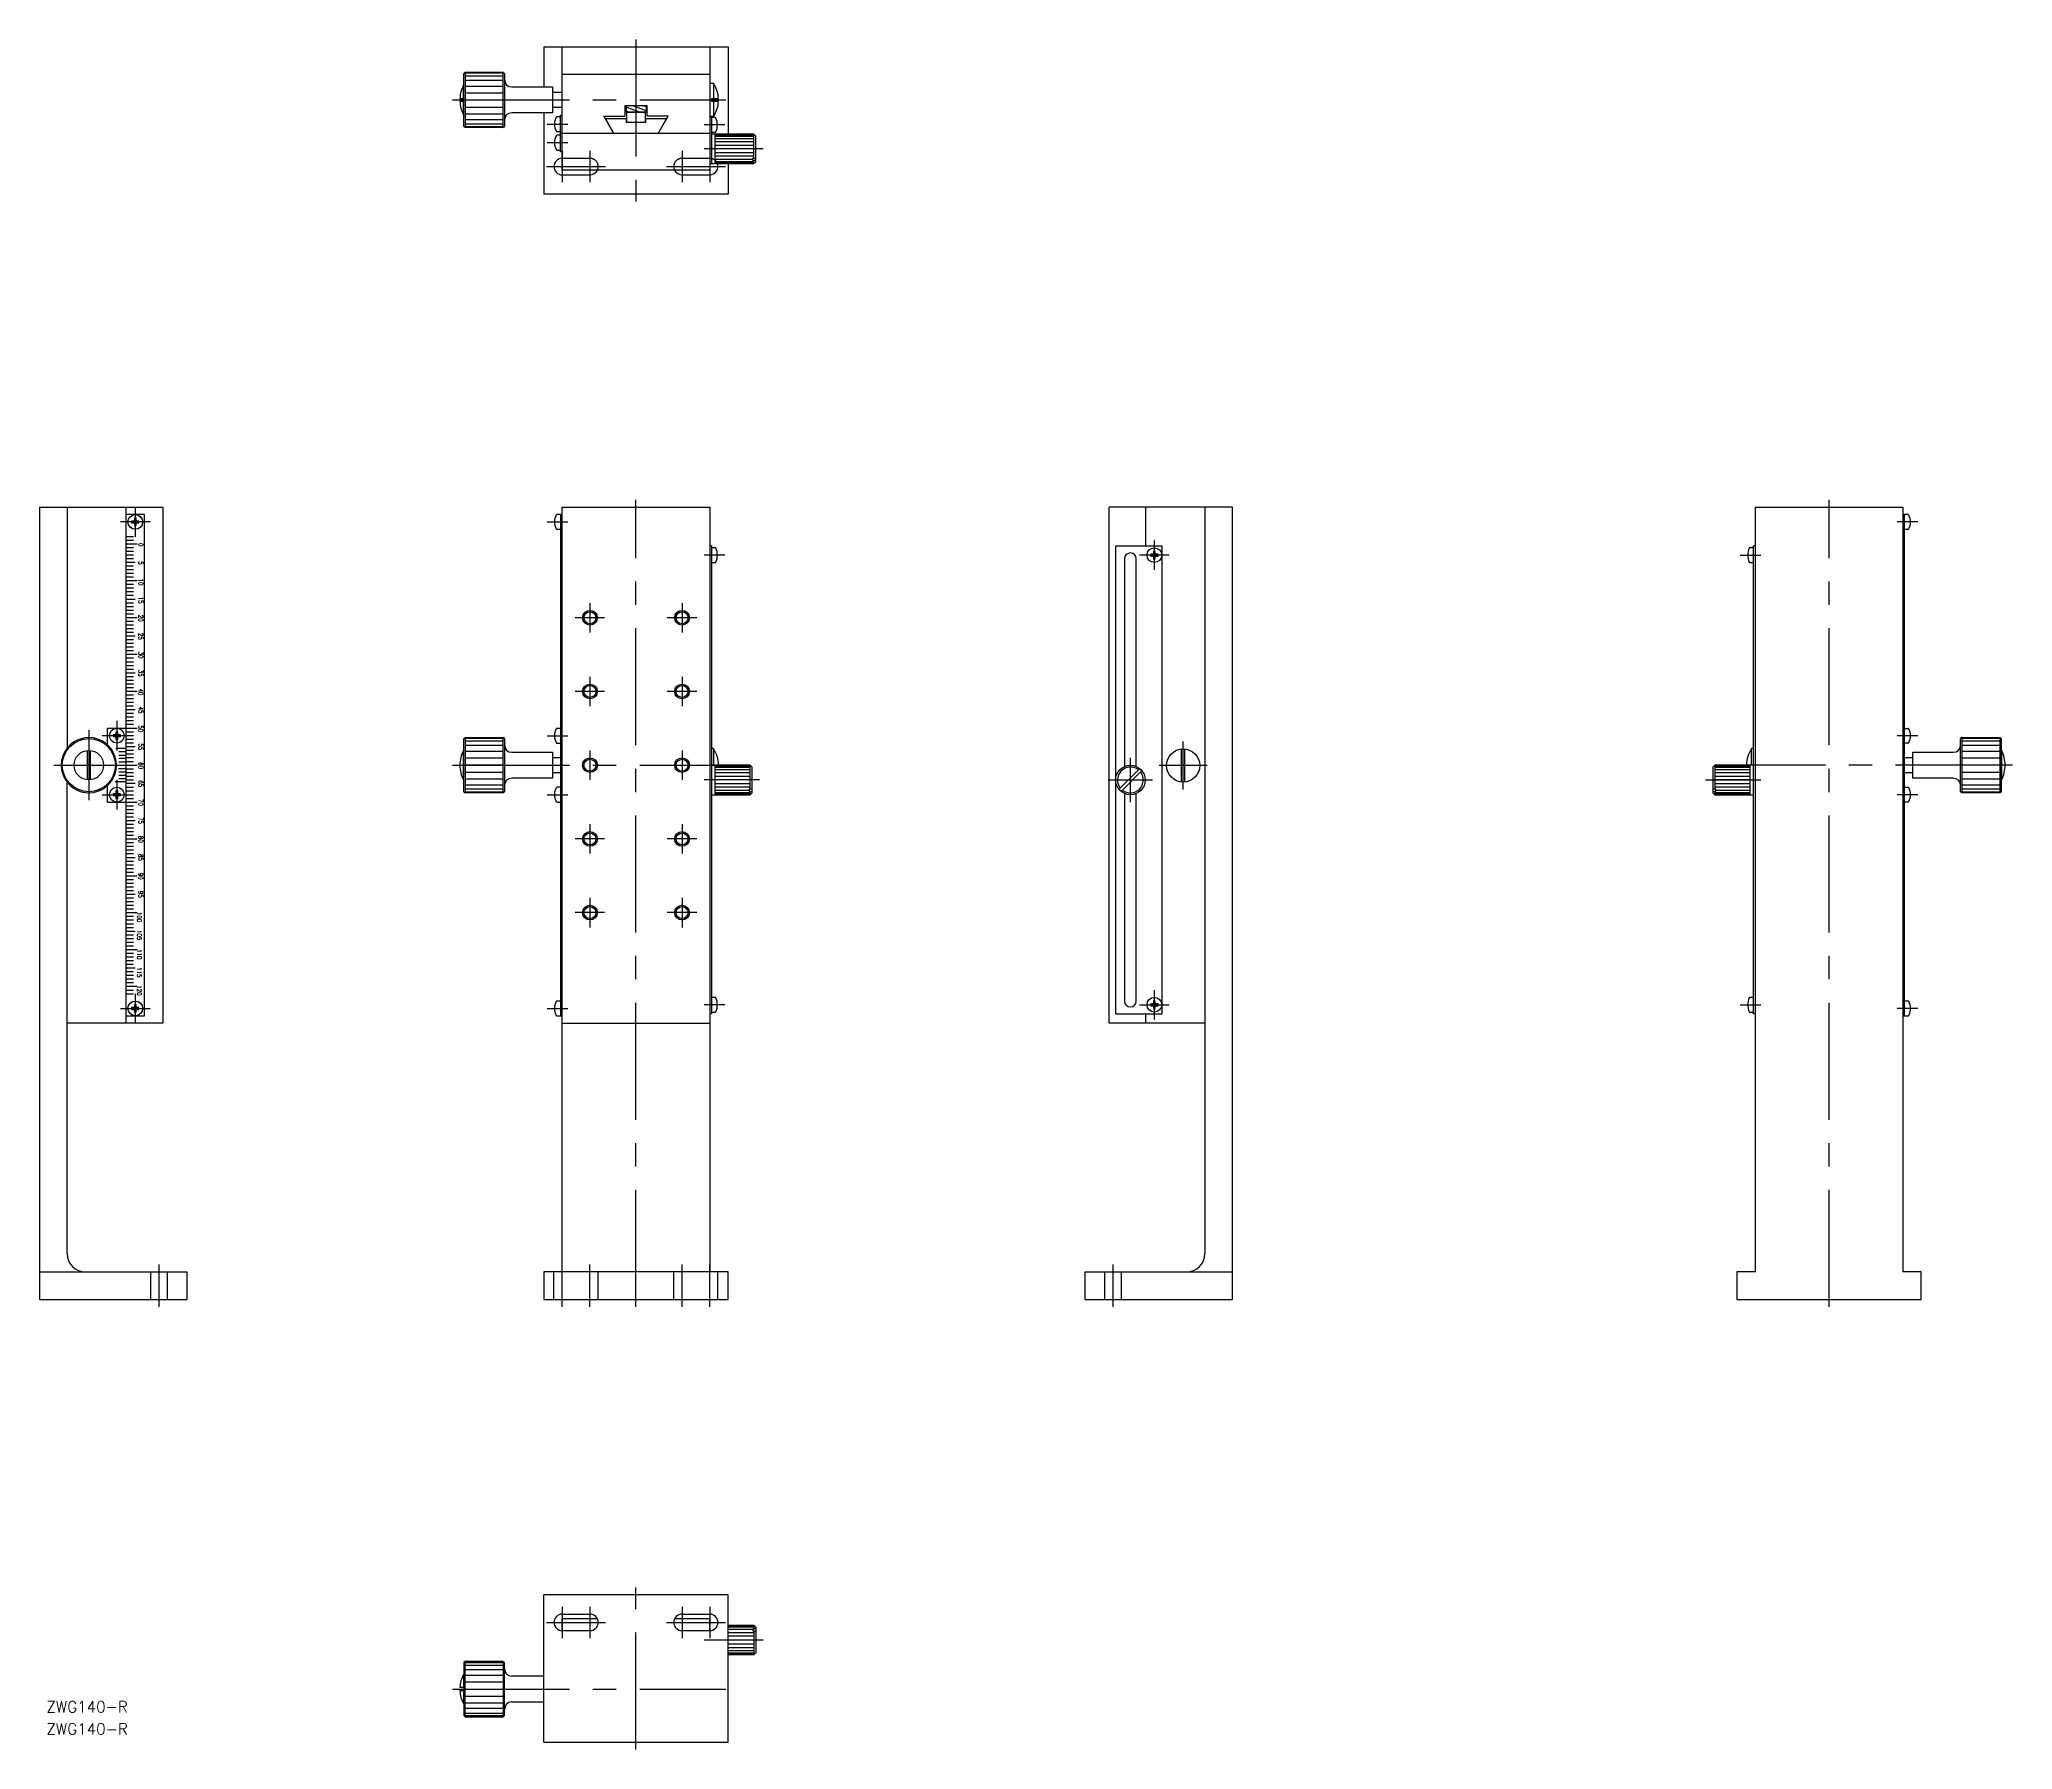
# Model space of a CAD drawing. Extents: x -162 to 374, y -267 to 197.
import ezdxf

# ---------------------------------------------------------------- set-up
doc = ezdxf.new("R2010")
doc.units = 0
doc.linetypes.add('CENTER', pattern=[50.8, 31.75, -6.35, 6.35, -6.35])
doc.linetypes.add('DASHED', pattern=[19.05, 12.7, -6.35])
doc.layers.get('0').update_dxf_attribs({"linetype": 'CONTINUOUS'})
doc.layers.add('CENTER', color=1, linetype='CONTINUOUS')
doc.styles.add('CONVERTER_1', font='txt.shx', dxfattribs={"width": 0.9})
doc.styles.get("Standard").update_dxf_attribs({"font": 'txt.shx', "height": 3, "bigfont": 'bigfont.shx'})

# ---------------------------------------------------------------- blocks, each defined once
blk = doc.blocks.new('*U2')
at = {"color": 7, "linetype": 'CONTINUOUS', "style": 'CONVERTER_1', "width": 0.9}
blk.add_text('110', height=1.2, rotation=270, dxfattribs=at).set_placement((-135.38, -49.91))
blk = doc.blocks.new('*U3')
at = {"color": 7, "linetype": 'CONTINUOUS', "style": 'CONVERTER_1', "width": 0.9}
blk.add_text('115', height=1.2, rotation=270, dxfattribs=at).set_placement((-135.38, -54.82))
blk = doc.blocks.new('*U4')
at = {"color": 7, "linetype": 'CONTINUOUS', "style": 'CONVERTER_1', "width": 0.9}
blk.add_text('120', height=1.2, rotation=270, dxfattribs=at).set_placement((-135.38, -59.73))
blk = doc.blocks.new('*U5')
at = {"color": 7, "linetype": 'CONTINUOUS', "style": 'CONVERTER_1', "width": 0.9}
blk.add_text('100', height=1.2, rotation=270, dxfattribs=at).set_placement((-135.38, -39.82))
blk = doc.blocks.new('*U6')
at = {"color": 7, "linetype": 'CONTINUOUS', "style": 'CONVERTER_1', "width": 0.9}
blk.add_text('105', height=1.2, rotation=270, dxfattribs=at).set_placement((-135.38, -44.73))
blk = doc.blocks.new('*U7')
at = {"color": 7, "linetype": 'CONTINUOUS', "style": 'CONVERTER_1', "width": 0.9}
blk.add_text('90', height=1.2, rotation=270, dxfattribs=at).set_placement((-134.98, -29.19))
blk = doc.blocks.new('*U8')
at = {"color": 7, "linetype": 'CONTINUOUS', "style": 'CONVERTER_1', "width": 0.9}
blk.add_text('95', height=1.2, rotation=270, dxfattribs=at).set_placement((-134.98, -34.1))
blk = doc.blocks.new('*U9')
at = {"color": 7, "linetype": 'CONTINUOUS', "style": 'CONVERTER_1', "width": 0.9}
blk.add_text('80', height=1.2, rotation=270, dxfattribs=at).set_placement((-134.98, -19.19))
blk = doc.blocks.new('*U10')
at = {"color": 7, "linetype": 'CONTINUOUS', "style": 'CONVERTER_1', "width": 0.9}
blk.add_text('85', height=1.2, rotation=270, dxfattribs=at).set_placement((-134.98, -24.1))
blk = doc.blocks.new('*U11')
at = {"color": 7, "linetype": 'CONTINUOUS', "style": 'CONVERTER_1', "width": 0.9}
blk.add_text('70', height=1.2, rotation=270, dxfattribs=at).set_placement((-134.98, -9.19))
blk = doc.blocks.new('*U12')
at = {"color": 7, "linetype": 'CONTINUOUS', "style": 'CONVERTER_1', "width": 0.9}
blk.add_text('75', height=1.2, rotation=270, dxfattribs=at).set_placement((-134.98, -14.1))
blk = doc.blocks.new('*U13')
at = {"color": 7, "linetype": 'CONTINUOUS', "style": 'CONVERTER_1', "width": 0.9}
blk.add_text('55', height=1.2, rotation=270, dxfattribs=at).set_placement((-134.98, 5.9))
blk = doc.blocks.new('*U14')
at = {"color": 7, "linetype": 'CONTINUOUS', "style": 'CONVERTER_1', "width": 0.9}
blk.add_text('65', height=1.2, rotation=270, dxfattribs=at).set_placement((-134.98, -4.1))
blk = doc.blocks.new('*U15')
at = {"color": 7, "linetype": 'CONTINUOUS', "style": 'CONVERTER_1', "width": 0.9}
blk.add_text('60', height=1.2, rotation=270, dxfattribs=at).set_placement((-134.98, 0.81))
blk = doc.blocks.new('*U16')
at = {"color": 7, "linetype": 'CONTINUOUS', "style": 'CONVERTER_1', "width": 0.9}
blk.add_text('45', height=1.2, rotation=270, dxfattribs=at).set_placement((-134.98, 15.9))
blk = doc.blocks.new('*U17')
at = {"color": 7, "linetype": 'CONTINUOUS', "style": 'CONVERTER_1', "width": 0.9}
blk.add_text('50', height=1.2, rotation=270, dxfattribs=at).set_placement((-134.98, 10.81))
blk = doc.blocks.new('*U18')
at = {"color": 7, "linetype": 'CONTINUOUS', "style": 'CONVERTER_1', "width": 0.9}
blk.add_text('40', height=1.2, rotation=270, dxfattribs=at).set_placement((-134.98, 20.81))
blk = doc.blocks.new('*U19')
at = {"color": 7, "linetype": 'CONTINUOUS', "style": 'CONVERTER_1', "width": 0.9}
blk.add_text('35', height=1.2, rotation=270, dxfattribs=at).set_placement((-134.98, 25.9))
blk = doc.blocks.new('*U20')
at = {"color": 7, "linetype": 'CONTINUOUS', "style": 'CONVERTER_1', "width": 0.9}
blk.add_text('25', height=1.2, rotation=270, dxfattribs=at).set_placement((-134.98, 35.9))
blk = doc.blocks.new('*U21')
at = {"color": 7, "linetype": 'CONTINUOUS', "style": 'CONVERTER_1', "width": 0.9}
blk.add_text('30', height=1.2, rotation=270, dxfattribs=at).set_placement((-134.98, 30.81))
blk = doc.blocks.new('*U22')
at = {"color": 7, "linetype": 'CONTINUOUS', "style": 'CONVERTER_1', "width": 0.9}
blk.add_text('10', height=1.2, rotation=270, dxfattribs=at).set_placement((-134.98, 50.63))
blk = doc.blocks.new('*U23')
at = {"color": 7, "linetype": 'CONTINUOUS', "style": 'CONVERTER_1', "width": 0.9}
blk.add_text('20', height=1.2, rotation=270, dxfattribs=at).set_placement((-134.98, 40.81))
blk = doc.blocks.new('*U24')
at = {"color": 7, "linetype": 'CONTINUOUS', "style": 'CONVERTER_1', "width": 0.9}
blk.add_text('15', height=1.2, rotation=270, dxfattribs=at).set_placement((-134.98, 45.72))
blk = doc.blocks.new('*U25')
at = {"color": 7, "linetype": 'CONTINUOUS', "style": 'CONVERTER_1', "width": 0.9}
blk.add_text('5', height=1.2, rotation=270, dxfattribs=at).set_placement((-134.98, 55.36))
blk = doc.blocks.new('*U26')
at = {"color": 7, "linetype": 'CONTINUOUS', "style": 'CONVERTER_1', "width": 0.9}
blk.add_text('0', height=1.2, rotation=270, dxfattribs=at).set_placement((-134.98, 60.27))
blk = doc.blocks.new('*U27')
at = {"color": 7, "linetype": 'CONTINUOUS'}
blk.add_text('ZWG140-R', height=3, dxfattribs=at).set_placement((-160, -263))
blk = doc.blocks.new('*U28')
at = {"color": 7, "linetype": 'CONTINUOUS'}
blk.add_text('ZWG140-R', height=3, dxfattribs=at).set_placement((-160, -257))

msp = doc.modelspace()

# ---------------------------------------------------------------- linework, layer by layer
at = {"color": 7, "linetype": 'CONTINUOUS'}
for p, q in [((-25, 194.92), (25, 194.92)), ((-25, 194.92), (-25, 184.02)), ((-20, 191.92), (-20, 194.92)), ((20, 194.92), (20, 191.92)), ((25, 194.92), (25, 171.22)), ((-46.4, 188.02), (-46.7, 187.72)), ((-46.7, 173.32), (-46.7, 187.72)), ((-46.4, 188.02), (-46.4, 173.02)), ((-46.4, 188.02), (-36, 188.02)), ((-36, 187.76), (-46.4, 187.76)), ((-36, 173.02), (-36, 188.02)), ((-35.7, 187.72), (-36, 188.02)), ((-35.7, 187.72), (-35.7, 173.32)), ((-20, 161.42), (-20, 191.92)), ((20, 187.42), (-20, 187.42)), ((20, 191.92), (20, 161.42)), ((-46.8, 184.52), (-46.7, 184.52)), ((-46.8, 180.92), (-46.8, 184.52)), ((-46.4, 187.01), (-36, 187.01)), ((-36, 185.82), (-46.4, 185.82)), ((-46.4, 184.27), (-36, 184.27)), ((-46.4, 182.46), (-36, 182.46)), ((-33.7, 184.02), (-22.7, 184.02)), ((-22.7, 184.02), (-22.7, 177.02)), ((-20, 182.52), (-22.7, 182.52)), ((20, 185.02), (21.01, 185.02)), ((21.01, 185.02), (21.01, 180.92)), ((-47.79, 180.92), (-46.7, 180.92)), ((-46.7, 180.12), (-47.79, 180.12)), ((-46.8, 176.52), (-46.8, 180.12)), ((-46.4, 180.52), (-36, 180.52)), ((-46.4, 178.57), (-36, 178.57)), ((-46.4, 176.77), (-36, 176.77)), ((-22.7, 177.02), (-33.7, 177.02)), ((-25, 177.02), (-25, 154.92)), ((-22.7, 178.52), (-20, 178.52)), ((3, 178.92), (-3, 178.92)), ((-3, 178.92), (-3, 176.12)), ((-2.7, 177.52), (-3, 177.52)), ((-2.7, 178.92), (-2.7, 177.19)), ((2.8, 177.19), (-2.7, 177.19)), ((-2.5, 174.42), (-2.5, 177.19)), ((2.5, 177.12), (-2.5, 177.12)), ((2.5, 177.19), (2.5, 174.42)), ((2.8, 178.92), (2.8, 177.19)), ((3, 176.12), (3, 178.92)), ((20.6, 180.12), (20.6, 180.92)), ((20.6, 180.92), (22.39, 180.92)), ((22.39, 180.12), (20.6, 180.12)), ((21.01, 180.12), (21.01, 176.02)), ((-46.7, 176.52), (-46.8, 176.52)), ((-46.4, 173.02), (-46.7, 173.32)), ((-46.4, 175.21), (-36, 175.21)), ((-46.4, 174.02), (-36, 174.02)), ((-46.4, 173.27), (-36, 173.27)), ((-36, 173.02), (-46.4, 173.02)), ((-36, 173.02), (-35.7, 173.32)), ((-20.5, 175.92), (-21.49, 175.92)), ((-21.49, 171.92), (-20.5, 171.92)), ((-20.5, 166.42), (-20.5, 176.42)), ((-20.5, 176.42), (-20, 176.42)), ((20, 171.42), (-20.5, 171.42)), ((-6, 171.42), (-8.71, 176.12)), ((-8.71, 176.12), (-3, 176.12)), ((-8.31, 175.42), (-6, 171.42)), ((-2.6, 175.42), (-8.31, 175.42)), ((-2.6, 174.42), (-2.6, 175.42)), ((2.6, 174.42), (-2.6, 174.42)), ((8.31, 175.42), (2.6, 175.42)), ((2.6, 175.42), (2.6, 174.42)), ((8.71, 176.12), (3, 176.12)), ((6, 171.42), (8.71, 176.12)), ((6, 171.42), (8.31, 175.42)), ((21.01, 176.02), (20, 176.02)), ((21, 175.72), (20, 175.72)), ((20.5, 175.72), (20.5, 163.22)), ((21.49, 175.72), (20.5, 175.72)), ((20.5, 171.72), (21.49, 171.72)), ((-20.5, 170.92), (-21.49, 170.92)), ((-21.49, 166.92), (-20.5, 166.92)), ((-20, 166.42), (-20.5, 166.42)), ((32, 171.22), (20.5, 171.22)), ((21.49, 171.08), (32, 171.08)), ((21.49, 170.68), (32, 170.68)), ((21.49, 170.04), (32, 170.04)), ((21.49, 169.22), (32, 169.22)), ((21.49, 168.25), (32, 168.25)), ((32, 167.22), (21.49, 167.22)), ((32, 166.18), (21.49, 166.18)), ((21.5, 163.22), (21.5, 171.22)), ((32, 164.68), (32, 171.22)), ((32, 171.22), (32.5, 170.72)), ((32.5, 163.72), (32.5, 170.72)), ((20, 161.42), (-20, 161.42)), ((20, 163.22), (32, 163.22)), ((32, 165.22), (21.49, 165.22)), ((31.7, 164.39), (21.49, 164.39)), ((32, 163.75), (21.49, 163.75)), ((32, 163.35), (21.49, 163.35)), ((25, 163.22), (25, 154.92)), ((31.7, 164.12), (31.7, 164.68)), ((31.7, 164.68), (32.5, 164.68)), ((32.5, 164.12), (31.7, 164.12)), ((32, 163.22), (32, 164.12)), ((32.5, 163.72), (32, 163.22)), ((-20, 160.17), (-12.5, 160.17)), ((12.5, 160.17), (20, 160.17)), ((25, 154.92), (-25, 154.92)), ((-161.88, 70), (-161.88, -145)), ((-161.88, 70), (-141.86, 70)), ((-154.38, 70), (-154.38, 34)), ((-141.86, 70), (-128.38, 70)), ((-138.38, -70), (-138.38, 70)), ((-128.38, 70), (-128.38, -70)), ((-20, -137.5), (-20, 70)), ((-20, -70), (-20, 70)), ((-20, 70), (20, 70)), ((-20, 70), (20, 70)), ((20, 70), (20, -137.5)), ((20, 70), (20, -70)), ((128.38, -70), (128.38, 70)), ((161.88, 70), (128.38, 70)), ((138.38, 59.5), (138.38, 70)), ((154.38, 70), (154.38, 34)), ((161.88, -145), (161.88, 70)), ((303.77, -70), (303.77, 70)), ((303.77, -137.5), (303.77, 70)), ((303.77, 70), (343.77, 70)), ((303.77, 70), (343.77, 70)), ((343.77, 70), (343.77, -70)), ((343.77, 70), (343.77, -137.5)), ((-133.38, 68), (-138.38, 68)), ((-136.88, 66.25), (-136.88, 65.75)), ((-136.13, 66.25), (-136.88, 66.25)), ((-136.88, 65.75), (-136.13, 65.75)), ((-136.13, 67), (-136.13, 66.25)), ((-135.63, 67), (-136.13, 67)), ((-136.13, 65.75), (-136.13, 65)), ((-136.13, 65), (-135.63, 65)), ((-135.63, 66.25), (-135.63, 67)), ((-134.88, 66.25), (-135.63, 66.25)), ((-135.63, 65.75), (-134.88, 65.75)), ((-135.63, 65), (-135.63, 65.75)), ((-134.88, 65.75), (-134.88, 66.25)), ((-133.38, -68), (-133.38, 68)), ((-133.38, 0), (-133.38, 68)), ((-20.5, 68), (-21.49, 68)), ((-20.5, 68), (-20.5, -68)), ((-20.5, 68), (-20, 68)), ((343.77, 68), (344.27, 68)), ((344.27, -68), (344.27, 68)), ((345.26, 68), (344.27, 68)), ((-136.38, 62), (-138.38, 62)), ((-136.38, 61), (-138.38, 61)), ((-135.38, 60), (-138.38, 60)), ((-136.38, 59), (-138.38, 59)), ((-21.49, 64), (-20.5, 64)), ((20.5, 59.5), (20, 59.5)), ((20.5, 59.5), (20.5, -67.5)), ((21.49, 59), (20.5, 59)), ((130.18, -67.5), (130.18, 59.5)), ((130.18, 59.5), (141.68, 59.5)), ((133.18, 59.5), (142.68, 59.5)), ((142.68, 59.5), (142.68, -67.5)), ((303.27, 59), (302.28, 59)), ((303.27, -67.5), (303.27, 59.5)), ((303.77, 59.5), (303.27, 59.5)), ((344.27, 64), (345.26, 64)), ((-136.38, 58), (-138.38, 58)), ((-136.38, 57), (-138.38, 57)), ((-136.38, 56), (-138.38, 56)), ((-135.88, 55), (-138.38, 55)), ((-136.38, 54), (-138.38, 54)), ((20.5, 55), (21.49, 55)), ((132.58, 56), (132.58, -0.33)), ((135.78, -0.33), (135.78, 56)), ((140.43, 57.25), (139.68, 57.25)), ((139.68, 57.25), (139.68, 56.75)), ((139.68, 56.75), (140.43, 56.75)), ((140.93, 58), (140.43, 58)), ((140.43, 58), (140.43, 57.25)), ((140.43, 56.75), (140.43, 56)), ((140.43, 56), (140.93, 56)), ((140.93, 57.25), (140.93, 58)), ((141.68, 57.25), (140.93, 57.25)), ((140.93, 56), (140.93, 56.75)), ((140.93, 56.75), (141.68, 56.75)), ((141.68, 56.75), (141.68, 57.25)), ((302.28, 55), (303.27, 55)), ((-136.38, 53), (-138.38, 53)), ((-136.38, 52), (-138.38, 52)), ((-136.38, 51), (-138.38, 51)), ((-135.38, 50), (-138.38, 50)), ((-136.38, 49), (-138.38, 49)), ((-136.38, 48), (-138.38, 48)), ((-136.38, 47), (-138.38, 47)), ((-136.38, 46), (-138.38, 46)), ((-135.88, 45), (-138.38, 45)), ((-136.38, 44), (-138.38, 44)), ((-136.38, 43), (-138.38, 43)), ((-136.38, 42), (-138.38, 42)), ((-136.38, 41), (-138.38, 41)), ((-135.38, 40), (-138.38, 40)), ((-136.38, 39), (-138.38, 39)), ((-136.38, 38), (-138.38, 38)), ((-154.38, 34), (-154.38, 4.63)), ((-136.38, 37), (-138.38, 37)), ((-136.38, 36), (-138.38, 36)), ((-135.88, 35), (-138.38, 35)), ((-136.38, 34), (-138.38, 34)), ((-136.38, 33), (-138.38, 33)), ((154.38, 34), (154.38, -132.5)), ((-136.38, 32), (-138.38, 32)), ((-136.38, 31), (-138.38, 31)), ((-135.38, 30), (-138.38, 30)), ((-136.38, 29), (-138.38, 29)), ((-136.38, 28), (-138.38, 28)), ((-136.38, 27), (-138.38, 27)), ((-136.38, 26), (-138.38, 26)), ((-135.88, 25), (-138.38, 25)), ((-136.38, 24), (-138.38, 24)), ((-136.38, 23), (-138.38, 23)), ((-136.38, 22), (-138.38, 22)), ((-136.38, 21), (-138.38, 21)), ((-135.38, 20), (-138.38, 20)), ((-136.38, 19), (-138.38, 19)), ((-136.38, 18), (-138.38, 18)), ((-136.38, 17), (-138.38, 17)), ((-136.38, 16), (-138.38, 16)), ((-135.88, 15), (-138.38, 15)), ((-136.38, 14), (-138.38, 14)), ((-136.38, 13), (-138.38, 13)), ((-136.38, 12), (-138.38, 12)), ((-136.38, 11), (-138.38, 11)), ((-135.38, 10), (-143.38, 10)), ((-143.38, 5.5), (-143.38, 10)), ((-141.88, 8.25), (-141.88, 7.75)), ((-141.13, 8.25), (-141.88, 8.25)), ((-141.88, 7.75), (-141.13, 7.75)), ((-141.13, 9), (-141.13, 8.25)), ((-140.63, 9), (-141.13, 9)), ((-141.13, 7.75), (-141.13, 7)), ((-141.13, 7), (-140.63, 7)), ((-140.63, 8.25), (-140.63, 9)), ((-139.88, 8.25), (-140.63, 8.25)), ((-140.63, 7.75), (-139.88, 7.75)), ((-140.63, 7), (-140.63, 7.75)), ((-139.88, 7.75), (-139.88, 8.25)), ((-136.38, 9), (-138.38, 9)), ((-136.38, 8), (-138.38, 8)), ((-136.38, 7), (-138.38, 7)), ((-136.38, 6), (-138.38, 6)), ((-46.7, 7.2), (-46.4, 7.5)), ((-46.7, -7.2), (-46.7, 7.2)), ((-46.4, 7.5), (-46.4, -7.5)), ((-46.4, 7.5), (-36, 7.5)), ((-36, 7.24), (-46.4, 7.24)), ((-36, 6.5), (-46.4, 6.5)), ((-36, -7.5), (-36, 7.5)), ((-35.7, 7.2), (-36, 7.5)), ((-35.7, 7.2), (-35.7, -7.2)), ((-20.5, 10), (-21.49, 10)), ((-21.49, 6), (-20.5, 6)), ((343.77, 10), (344.27, 10)), ((344.27, 10), (345.26, 10)), ((345.26, 6), (344.27, 6)), ((359.77, 7.5), (359.47, 7.2)), ((359.47, -7.2), (359.47, 7.2)), ((359.77, 7.5), (359.77, -7.5)), ((359.77, 7.5), (370.17, 7.5)), ((370.17, 7.24), (359.77, 7.24)), ((370.17, 6.5), (359.77, 6.5)), ((370.17, -7.5), (370.17, 7.5)), ((370.17, 7.5), (370.47, 7.2)), ((370.47, 7.2), (370.47, -7.2)), ((-148.88, -3.98), (-148.88, 3.98)), ((-148.08, 3.98), (-148.08, -3.98)), ((-138.38, 4.5), (-141.14, 4.5)), ((-138.38, 3.6), (-140.38, 3.6)), ((-140.38, 2.7), (-138.38, 2.7)), ((-138.38, 1.8), (-140.38, 1.8)), ((-140.38, 0.9), (-138.38, 0.9)), ((-140.38, 0), (-135.38, 0)), ((-135.88, 5), (-138.38, 5)), ((-136.38, 4), (-138.38, 4)), ((-136.38, 3), (-138.38, 3)), ((-136.38, 2), (-138.38, 2)), ((-138.38, 1), (-136.38, 1)), ((-133.38, -63), (-133.38, 0)), ((-46.8, -4), (-46.8, 4)), ((-46.8, 4), (-46.7, 4)), ((-36, 5.3), (-46.4, 5.3)), ((-36, 3.75), (-46.4, 3.75)), ((-36, 1.94), (-46.4, 1.94)), ((-36, 0), (-46.4, 0)), ((-33.7, 3.5), (-22.7, 3.5)), ((-22.7, 3.5), (-22.7, -3.5)), ((-20.5, 2), (-22.7, 2)), ((21, 4.5), (20.5, 4.5)), ((31, 0), (20.5, 0)), ((21, 4.5), (21, 0)), ((21.5, -8), (21.5, 0)), ((31, -6.53), (31, 0)), ((31, 0), (31.5, -0.5)), ((148.08, -4.57), (148.08, 4.4)), ((148.88, 4.4), (148.88, -4.57)), ((292.27, -0.5), (292.77, 0)), ((292.77, 0), (292.77, -6.53)), ((303.27, 0), (292.77, 0)), ((302.27, 0), (302.27, -8)), ((303.27, 4.5), (302.77, 4.5)), ((302.77, 0), (302.77, 4.5)), ((346.47, 2), (344.27, 2)), ((346.47, 3.5), (357.47, 3.5)), ((346.47, -3.5), (346.47, 3.5)), ((370.17, 5.3), (359.77, 5.3)), ((370.17, 3.75), (359.77, 3.75)), ((370.17, 1.94), (359.77, 1.94)), ((370.17, 0), (359.77, 0)), ((370.47, 4), (370.57, 4)), ((370.57, 4), (370.57, -4)), ((-154.38, -132.5), (-154.38, -4.63)), ((-138.38, -4.5), (-141.38, -4.5)), ((-140.4, -0.9), (-138.38, -0.9)), ((-140.38, -1.8), (-138.38, -1.8)), ((-140.38, -2.7), (-138.38, -2.7)), ((-140.38, -3.6), (-138.38, -3.6)), ((-138.38, -1), (-136.38, -1)), ((-138.38, -2), (-136.38, -2)), ((-138.38, -3), (-136.38, -3)), ((-138.38, -4), (-136.38, -4)), ((-135.88, -5), (-138.38, -5)), ((-46.7, -4), (-46.8, -4)), ((-36, -1.94), (-46.4, -1.94)), ((-36, -3.75), (-46.4, -3.75)), ((-46.4, -5.3), (-36, -5.3)), ((-22.7, -3.5), (-33.7, -3.5)), ((-22.7, -2), (-20.5, -2)), ((21.5, -0.14), (31, -0.14)), ((21.5, -0.54), (31, -0.54)), ((21.5, -1.17), (31, -1.17)), ((21.5, -2), (31, -2)), ((21.5, -2.96), (31, -2.96)), ((31, -4), (21.5, -4)), ((31, -5.04), (21.5, -5.04)), ((31.5, -7.5), (31.5, -0.5)), ((131.09, -6.53), (136.71, -0.9)), ((137.28, -1.47), (131.65, -7.1)), ((292.27, -0.5), (292.27, -7.5)), ((292.77, -0.14), (302.27, -0.14)), ((292.77, -0.54), (302.27, -0.54)), ((292.77, -1.17), (302.27, -1.17)), ((292.77, -2), (302.27, -2)), ((292.77, -2.96), (302.27, -2.96)), ((302.27, -4), (292.77, -4)), ((302.27, -5.04), (292.77, -5.04)), ((344.27, -2), (346.47, -2)), ((357.47, -3.5), (346.47, -3.5)), ((370.17, -1.94), (359.77, -1.94)), ((370.17, -3.75), (359.77, -3.75)), ((359.77, -5.3), (370.17, -5.3)), ((370.57, -4), (370.47, -4)), ((-143.38, -10), (-143.38, -5.5)), ((-143.38, -10), (-135.38, -10)), ((-141.13, -7.75), (-141.88, -7.75)), ((-141.88, -7.75), (-141.88, -8.25)), ((-141.88, -8.25), (-141.13, -8.25)), ((-141.13, -7), (-141.13, -7.75)), ((-140.63, -7), (-141.13, -7)), ((-141.13, -8.25), (-141.13, -9)), ((-141.13, -9), (-140.63, -9)), ((-140.63, -7.75), (-140.63, -7)), ((-139.88, -7.75), (-140.63, -7.75)), ((-140.63, -9), (-140.63, -8.25)), ((-140.63, -8.25), (-139.88, -8.25)), ((-139.88, -8.25), (-139.88, -7.75)), ((-138.38, -6), (-136.38, -6)), ((-138.38, -7), (-136.38, -7)), ((-138.38, -8), (-136.38, -8)), ((-138.38, -9), (-136.38, -9)), ((-46.7, -7.2), (-46.4, -7.5)), ((-36, -6.5), (-46.4, -6.5)), ((-46.4, -7.24), (-36, -7.24)), ((-36, -7.5), (-46.4, -7.5)), ((-35.7, -7.2), (-36, -7.5)), ((-20.5, -6), (-21.49, -6)), ((-21.49, -10), (-20.5, -10)), ((20.5, -8), (31, -8)), ((31, -6), (21.5, -6)), ((30.7, -6.83), (21.5, -6.83)), ((31, -7.46), (21.5, -7.46)), ((31, -7.86), (21.5, -7.86)), ((30.7, -6.53), (30.7, -7.1)), ((31.5, -6.53), (30.7, -6.53)), ((30.7, -7.1), (31.5, -7.1)), ((31, -8), (31, -7.1)), ((31.5, -7.5), (31, -8)), ((132.58, -7.67), (132.58, -64)), ((135.78, -64), (135.78, -7.67)), ((293.07, -6.53), (292.27, -6.53)), ((292.27, -7.1), (293.07, -7.1)), ((292.77, -8), (292.27, -7.5)), ((302.27, -6), (292.77, -6)), ((292.77, -7.1), (292.77, -8)), ((302.27, -7.46), (292.77, -7.46)), ((302.27, -7.86), (292.77, -7.86)), ((292.77, -8), (303.27, -8)), ((293.07, -7.1), (293.07, -6.53)), ((302.27, -6.83), (293.07, -6.83)), ((343.77, -10), (344.27, -10)), ((344.27, -6), (345.26, -6)), ((345.26, -10), (344.27, -10)), ((359.77, -7.5), (359.47, -7.2)), ((370.17, -6.5), (359.77, -6.5)), ((359.77, -7.24), (370.17, -7.24)), ((370.17, -7.5), (359.77, -7.5)), ((370.17, -7.5), (370.47, -7.2)), ((-138.38, -11), (-136.38, -11)), ((-138.38, -12), (-136.38, -12)), ((-138.38, -13), (-136.38, -13)), ((-138.38, -14), (-136.38, -14)), ((-138.38, -15), (-135.88, -15)), ((-138.38, -16), (-136.38, -16)), ((-138.38, -17), (-136.38, -17)), ((-138.38, -18), (-136.38, -18)), ((-138.38, -19), (-136.38, -19)), ((-138.38, -20), (-135.38, -20)), ((-138.38, -21), (-136.38, -21)), ((-138.38, -22), (-136.38, -22)), ((-138.38, -23), (-136.38, -23)), ((-138.38, -24), (-136.38, -24)), ((-138.38, -25), (-135.88, -25)), ((-138.38, -26), (-136.38, -26)), ((-138.38, -27), (-136.38, -27)), ((-138.38, -28), (-136.38, -28)), ((-138.38, -29), (-136.38, -29)), ((-138.38, -30), (-135.38, -30)), ((-138.38, -31), (-136.38, -31)), ((-138.38, -32), (-136.38, -32)), ((-138.38, -33), (-136.38, -33)), ((-138.38, -34), (-136.38, -34)), ((-138.38, -35), (-135.88, -35)), ((-138.38, -36), (-136.38, -36)), ((-138.38, -37), (-136.38, -37)), ((-138.38, -38), (-136.38, -38)), ((-138.38, -39), (-136.38, -39)), ((-138.38, -40), (-135.38, -40)), ((-138.38, -41), (-136.38, -41)), ((-138.38, -42), (-136.38, -42)), ((-138.38, -43), (-136.38, -43)), ((-138.38, -44), (-136.38, -44)), ((-138.38, -45), (-135.88, -45)), ((-138.38, -46), (-136.38, -46)), ((-138.38, -47), (-136.38, -47)), ((-138.38, -48), (-136.38, -48)), ((-138.38, -49), (-136.38, -49)), ((-138.38, -50), (-135.38, -50)), ((-138.38, -51), (-136.38, -51)), ((-138.38, -52), (-136.38, -52)), ((-138.38, -53), (-136.38, -53)), ((-138.38, -54), (-136.38, -54)), ((-138.38, -55), (-135.88, -55)), ((-138.38, -56), (-136.38, -56)), ((-138.38, -57), (-136.38, -57)), ((-138.38, -58), (-136.38, -58)), ((-138.38, -59), (-136.38, -59)), ((-138.38, -60), (-135.38, -60)), ((-138.38, -61), (-136.38, -61)), ((-138.38, -62), (-136.38, -62)), ((-20.5, -64), (-21.49, -64)), ((21.49, -63), (20.5, -63)), ((140.93, -64), (140.43, -64)), ((140.43, -64), (140.43, -64.75)), ((140.93, -64.75), (140.93, -64)), ((303.27, -63), (302.28, -63)), ((345.26, -64), (344.27, -64)), ((-138.38, -68), (-133.38, -68)), ((-136.13, -65.75), (-136.88, -65.75)), ((-136.88, -65.75), (-136.88, -66.25)), ((-136.88, -66.25), (-136.13, -66.25)), ((-136.13, -65), (-136.13, -65.75)), ((-135.63, -65), (-136.13, -65)), ((-136.13, -66.25), (-136.13, -67)), ((-136.13, -67), (-135.63, -67)), ((-135.63, -65.75), (-135.63, -65)), ((-134.88, -65.75), (-135.63, -65.75)), ((-135.63, -67), (-135.63, -66.25)), ((-135.63, -66.25), (-134.88, -66.25)), ((-134.88, -66.25), (-134.88, -65.75)), ((-21.49, -68), (-20.5, -68)), ((-20.5, -68), (-20, -68)), ((20.5, -67.5), (20, -67.5)), ((20.5, -67), (21.49, -67)), ((130.18, -67.5), (142.68, -67.5)), ((138.38, -70), (138.38, -67.5)), ((140.43, -64.75), (139.68, -64.75)), ((139.68, -64.75), (139.68, -65.25)), ((139.68, -65.25), (140.43, -65.25)), ((140.43, -65.25), (140.43, -66)), ((140.43, -66), (140.93, -66)), ((141.68, -64.75), (140.93, -64.75)), ((140.93, -66), (140.93, -65.25)), ((140.93, -65.25), (141.68, -65.25)), ((141.68, -65.25), (141.68, -64.75)), ((302.28, -67), (303.27, -67)), ((303.77, -67.5), (303.27, -67.5)), ((343.77, -68), (344.27, -68)), ((344.27, -68), (345.26, -68)), ((-128.38, -70), (-154.38, -70)), ((-20, -70), (20, -70)), ((-20, -70), (20, -70)), ((154.38, -70), (128.38, -70)), ((-161.88, -137.5), (-121.88, -137.5)), ((-121.88, -137.5), (-121.88, -145)), ((25, -137.5), (-25, -137.5)), ((-25, -137.5), (-25, -145)), ((25, -145), (25, -137.5)), ((121.88, -145), (121.88, -137.5)), ((121.88, -137.5), (161.88, -137.5)), ((303.77, -137.5), (298.77, -137.5)), ((298.77, -137.5), (298.77, -145)), ((348.77, -137.5), (343.77, -137.5)), ((348.77, -145), (348.77, -137.5)), ((-161.88, -145), (-121.88, -145)), ((-25, -145), (25, -145)), ((121.88, -145), (161.88, -145)), ((298.77, -145), (348.77, -145)), ((25, -225.08), (-25, -225.08)), ((-25, -265.08), (-25, -225.08)), ((25, -265.08), (25, -225.08)), ((-20, -230.33), (-12.5, -230.33)), ((-20, -234.83), (-20, -231.58)), ((-10.48, -231.58), (-20, -231.58)), ((-20, -234.83), (-12.5, -234.83)), ((20, -231.58), (10.48, -231.58)), ((12.5, -230.33), (20, -230.33)), ((12.5, -234.83), (20, -234.83)), ((20, -234.83), (20, -231.58)), ((25, -233.38), (32, -233.38)), ((32, -233.52), (25, -233.52)), ((32, -233.92), (25, -233.92)), ((31.7, -234.56), (25, -234.56)), ((32, -235.38), (25, -235.38)), ((31.7, -234.29), (31.7, -234.85)), ((32.5, -234.29), (31.7, -234.29)), ((31.7, -234.85), (32.5, -234.85)), ((32.5, -233.88), (32, -233.38)), ((32, -233.38), (32, -234.29)), ((32, -234.85), (32, -241.38)), ((32.5, -233.88), (32.5, -240.88)), ((32, -236.35), (25, -236.35)), ((32, -237.38), (25, -237.38)), ((25, -238.42), (32, -238.42)), ((25, -239.38), (32, -239.38)), ((25, -240.21), (32, -240.21)), ((25, -240.85), (32, -240.85)), ((32, -241.38), (32.5, -240.88)), ((-46.4, -243.18), (-46.7, -243.48)), ((-46.7, -243.48), (-46.7, -257.88)), ((-46.4, -258.18), (-46.4, -243.18)), ((-36, -243.18), (-46.4, -243.18)), ((-46.4, -243.44), (-36, -243.44)), ((-46.4, -244.19), (-36, -244.19)), ((-46.4, -245.38), (-36, -245.38)), ((-36, -243.18), (-36, -258.18)), ((-36, -243.18), (-35.7, -243.48)), ((-35.7, -257.88), (-35.7, -243.48)), ((25, -241.25), (32, -241.25)), ((32, -241.38), (25, -241.38)), ((-46.7, -250.28), (-47.79, -250.28)), ((-47.79, -251.08), (-46.7, -251.08)), ((-46.8, -246.68), (-46.8, -250.28)), ((-46.7, -246.68), (-46.8, -246.68)), ((-46.8, -251.08), (-46.8, -254.68)), ((-46.4, -246.93), (-36, -246.93)), ((-46.4, -248.74), (-36, -248.74)), ((-46.4, -250.68), (-36, -250.68)), ((-25, -247.18), (-33.7, -247.18)), ((-46.8, -254.68), (-46.7, -254.68)), ((-46.4, -252.63), (-36, -252.63)), ((-46.4, -254.43), (-36, -254.43)), ((-36, -255.99), (-46.4, -255.99)), ((-33.7, -254.18), (-25, -254.18)), ((-46.4, -258.18), (-46.7, -257.88)), ((-46.4, -257.18), (-36, -257.18)), ((-36, -257.93), (-46.4, -257.93)), ((-46.4, -258.18), (-36, -258.18)), ((-35.7, -257.88), (-36, -258.18)), ((-25, -265.08), (25, -265.08))]:
    msp.add_line(p, q, dxfattribs=at)
at = {"color": 3, "linetype": 'CONTINUOUS'}
for p, q in [((0.95, 177.19), (-2.7, 178.52)), ((-1.97, 177.19), (-2.7, 177.46)), ((2.8, 177.58), (-0.86, 178.92)), ((2.8, 178.65), (2.06, 178.92))]:
    msp.add_line(p, q, dxfattribs=at)
at = {"color": 3, "linetype": 'DASHED'}
for p, q in [((-20, 164.67), (-12.5, 164.67)), ((12.5, 164.67), (20, 164.67)), ((-131.63, -145), (-131.63, -137.5)), ((-127.13, -145), (-127.13, -137.5)), ((-22.25, -145), (-22.25, -137.5)), ((-10.25, -145), (-10.25, -137.5)), ((10.25, -145), (10.25, -137.5)), ((22.25, -145), (22.25, -137.5)), ((127.13, -137.5), (127.13, -145)), ((131.63, -137.5), (131.63, -145))]:
    msp.add_line(p, q, dxfattribs=at)
at = {"color": 7, "linetype": 'CONTINUOUS'}
for centre, radius in [((-135.88, 66), 2), ((140.68, 57), 2), ((-12.5, 40), 1.62), ((12.5, 40), 1.62), ((-12.5, 20), 1.62), ((12.5, 20), 1.62), ((-148.48, 0), 7.2), ((-140.88, 8), 2), ((-148.48, 0), 4), ((-12.5, 0), 1.62), ((12.5, 0), 1.62), ((134.18, -4), 4), ((148.48, -0.09), 4.5), ((-140.88, -8), 2), ((-12.5, -20), 1.62), ((12.5, -20), 1.62), ((-12.5, -40), 1.62), ((12.5, -40), 1.62), ((-135.88, -66), 2), ((140.68, -65), 2)]:
    msp.add_circle(centre, radius, dxfattribs=at)
at = {"color": 3, "linetype": 'CONTINUOUS'}
for centre in [(-12.5, 40), (12.5, 40), (-12.5, 20), (12.5, 20), (-12.5, 0), (12.5, 0), (-12.5, -20), (12.5, -20), (-12.5, -40), (12.5, -40)]:
    msp.add_circle(centre, 2, dxfattribs=at)
at = {"color": 7, "linetype": 'CONTINUOUS'}
for centre, radius, start, end in [((-39.3, 180.52), 8.5, 151.9275, 177.3027), ((-33.7, 186.02), 2, 180, 270), ((14.4, 180.52), 8, 2.866, 34.2289), ((-39.3, 180.52), 8.5, 182.6973, 208.0725), ((-33.7, 175.02), 2, 90, 180), ((14.4, 180.52), 8, 325.7711, 357.134), ((-17.75, 173.92), 4.35, 154.3284, 205.6716), ((-21.49, 175.72), 0.2, 90, 154.3284), ((-21.49, 172.12), 0.2, 205.6716, 270), ((21.49, 175.52), 0.2, 25.6716, 90), ((21.49, 171.92), 0.2, 270, 334.3284), ((17.75, 173.72), 4.35, 334.3284, 25.6716), ((-17.75, 168.92), 4.35, 154.3284, 205.6716), ((-21.49, 170.72), 0.2, 90, 154.3284), ((-21.49, 167.12), 0.2, 205.6716, 270), ((-20, 162.42), 2.25, 90, 270), ((-12.5, 162.42), 2.25, 270, 333.6122), ((12.5, 162.42), 2.25, 206.3878, 270), ((20, 162.42), 2.25, 270, 20.8275), ((-17.75, 66), 4.35, 154.3284, 205.6716), ((-21.49, 67.8), 0.2, 90, 154.3284), ((345.26, 67.8), 0.2, 25.6716, 90), ((341.51, 66), 4.35, 334.3284, 25.6716), ((-21.49, 64.2), 0.2, 205.6716, 270), ((21.49, 58.8), 0.2, 25.6716, 90), ((302.28, 58.8), 0.2, 90, 154.3284), ((345.26, 64.2), 0.2, 270, 334.3284), ((21.49, 55.2), 0.2, 270, 334.3284), ((17.75, 57), 4.35, 334.3284, 25.6716), ((134.18, 56), 1.6, 0, 180), ((306.02, 57), 4.35, 154.3284, 205.6716), ((302.28, 55.2), 0.2, 205.6716, 270), ((-148.48, 0), 7.5, 218.1249, 141.8751), ((-33.7, 5.5), 2, 180, 270), ((-17.75, 8), 4.35, 154.3284, 205.6716), ((-21.49, 9.8), 0.2, 90, 154.3284), ((-21.49, 6.2), 0.2, 205.6716, 270), ((345.26, 9.8), 0.2, 25.6716, 90), ((345.26, 6.2), 0.2, 270, 334.3284), ((341.51, 8), 4.35, 334.3284, 25.6716), ((357.47, 5.5), 2, 270, 0), ((-148.48, 0), 7.5, 141.8751, 218.1249), ((-39.3, 0), 8.5, 151.9275, 180), ((-39.3, 0), 8.5, 180, 208.0725), ((14.39, 0), 8, 0, 34.2289), ((309.38, 0), 8, 145.7711, 180), ((363.07, 0), 8.5, 0, 28.0725), ((363.07, 0), 8.5, 331.9275, 0), ((-33.7, -5.5), 2, 90, 180), ((134.18, -4), 3.5, 90, 218.4376), ((134.18, -4), 3.5, 231.5624, 38.4376), ((134.18, -4), 3.5, 51.5624, 90), ((357.47, -5.5), 2, 0, 90), ((-17.75, -8), 4.35, 154.3284, 205.6716), ((-21.49, -6.2), 0.2, 90, 154.3284), ((-21.49, -9.8), 0.2, 205.6716, 270), ((345.26, -6.2), 0.2, 25.6716, 90), ((345.26, -9.8), 0.2, 270, 334.3284), ((341.51, -8), 4.35, 334.3284, 25.6716), ((-17.75, -66), 4.35, 154.3284, 205.6716), ((-21.49, -64.2), 0.2, 90, 154.3284), ((21.49, -63.2), 0.2, 25.6716, 90), ((17.75, -65), 4.35, 334.3284, 25.6716), ((134.18, -64), 1.6, 180, 0), ((306.02, -65), 4.35, 154.3284, 205.6716), ((302.28, -63.2), 0.2, 90, 154.3284), ((345.26, -64.2), 0.2, 25.6716, 90), ((341.51, -66), 4.35, 334.3284, 25.6716), ((-21.49, -67.8), 0.2, 205.6716, 270), ((21.49, -66.8), 0.2, 270, 334.3284), ((302.28, -66.8), 0.2, 205.6716, 270), ((345.26, -67.8), 0.2, 270, 334.3284), ((-149.38, -132.5), 5, 180, 270), ((149.38, -132.5), 5, 270, 0), ((-20, -232.58), 2.25, 90, 270), ((-12.5, -232.58), 2.25, 270, 90), ((12.5, -232.58), 2.25, 90, 270), ((20, -232.58), 2.25, 270, 90), ((-33.7, -245.18), 2, 180, 270), ((-39.3, -250.68), 8.5, 151.9275, 177.3027), ((-39.3, -250.68), 8.5, 182.6973, 208.0725), ((-33.7, -256.18), 2, 90, 180)]:
    msp.add_arc(centre, radius, start, end, dxfattribs=at)
at = {"color": 3, "linetype": 'DASHED'}
for centre, start, end in [((-12.5, 162.42), 333.6122, 90), ((12.5, 162.42), 90, 206.3878), ((20, 162.42), 20.8275, 90)]:
    msp.add_arc(centre, 2.25, start, end, dxfattribs=at)
at = {"layer": 'CENTER', "color": 1, "linetype": 'CENTER'}
for p, q in [((0, 196.92), (0, 152.92)), ((-49.79, 180.52), (24.39, 180.52)), ((-24.1, 173.92), (-18.5, 173.92)), ((24.1, 173.72), (18.5, 173.72)), ((-24.1, 168.92), (-18.5, 168.92)), ((-20, 166.67), (-20, 158.17)), ((-12.5, 166.67), (-12.5, 158.17)), ((12.5, 166.67), (12.5, 158.17)), ((34.5, 167.22), (18.5, 167.22)), ((20, 166.67), (20, 158.17)), ((-24.25, 162.42), (-8.25, 162.42)), ((8.25, 162.42), (24.25, 162.42)), ((-135.88, 70), (-135.88, 62)), ((0, -147), (0, 72)), ((323.77, -147), (323.77, 72)), ((-131.88, 66), (-139.88, 66)), ((-24.1, 66), (-18.5, 66)), ((347.87, 66), (342.27, 66)), ((140.68, 53), (140.68, 61)), ((24.1, 57), (18.5, 57)), ((144.68, 57), (136.68, 57)), ((299.67, 57), (305.27, 57)), ((-12.5, 44), (-12.5, 36)), ((12.5, 44), (12.5, 36)), ((-8.5, 40), (-16.5, 40)), ((16.5, 40), (8.5, 40)), ((-12.5, 24), (-12.5, 16)), ((12.5, 24), (12.5, 16)), ((-8.5, 20), (-16.5, 20)), ((16.5, 20), (8.5, 20)), ((-140.88, 12), (-140.88, 4)), ((-148.48, 9.5), (-148.48, -9.5)), ((-136.88, 8), (-144.88, 8)), ((-24.1, 8), (-18.5, 8)), ((148.48, -6.59), (148.48, 6.41)), ((347.87, 8), (342.27, 8)), ((-157.98, 0), (-138.98, 0)), ((-49.8, 0), (24.39, 0)), ((-12.5, 4), (-12.5, -4)), ((12.5, 4), (12.5, -4)), ((134.18, -10), (134.18, 2)), ((141.98, 0), (154.98, 0)), ((373.57, 0), (299.38, 0)), ((-140.88, -4), (-140.88, -12)), ((33.5, -4), (18.5, -4)), ((128.18, -4), (140.18, -4)), ((290.27, -4), (305.27, -4)), ((-144.88, -8), (-136.88, -8)), ((-24.1, -8), (-18.5, -8)), ((347.87, -8), (342.27, -8)), ((-12.5, -16), (-12.5, -24)), ((12.5, -16), (12.5, -24)), ((-8.5, -20), (-16.5, -20)), ((16.5, -20), (8.5, -20)), ((-12.5, -36), (-12.5, -44)), ((12.5, -36), (12.5, -44)), ((-8.5, -40), (-16.5, -40)), ((16.5, -40), (8.5, -40)), ((-135.88, -62), (-135.88, -70)), ((140.68, -69), (140.68, -61)), ((-139.88, -66), (-131.88, -66)), ((-24.1, -66), (-18.5, -66)), ((24.1, -65), (18.5, -65)), ((136.68, -65), (144.68, -65)), ((299.67, -65), (305.27, -65)), ((347.87, -66), (342.27, -66)), ((-129.38, -147), (-129.38, -135.5)), ((-20, -147), (-20, -135.5)), ((-12.5, -147), (-12.5, -135.5)), ((12.5, -147), (12.5, -135.5)), ((20, -147), (20, -135.5)), ((129.38, -135.5), (129.38, -147)), ((0, -267.08), (0, -223.08)), ((-20, -228.33), (-20, -236.83)), ((-12.5, -228.33), (-12.5, -236.83)), ((12.5, -228.33), (12.5, -236.83)), ((20, -228.33), (20, -236.83)), ((-24.25, -232.58), (-8.25, -232.58)), ((8.25, -232.58), (24.25, -232.58)), ((34.5, -237.38), (18.5, -237.38)), ((-49.79, -250.68), (24.39, -250.68))]:
    msp.add_line(p, q, dxfattribs=at)

# ---------------------------------------------------------------- block references
at = {"color": 7, "linetype": 'CONTINUOUS'}
for name in ['*U26', '*U25', '*U22', '*U24', '*U23', '*U20', '*U21', '*U19', '*U18', '*U16', '*U17', '*U13', '*U15', '*U14', '*U11', '*U12', '*U9', '*U10', '*U7', '*U8', '*U5', '*U6', '*U2', '*U3', '*U4', '*U28', '*U27']:
    msp.add_blockref(name, (0, 0), dxfattribs=at)

doc.saveas('drawing.dxf')
